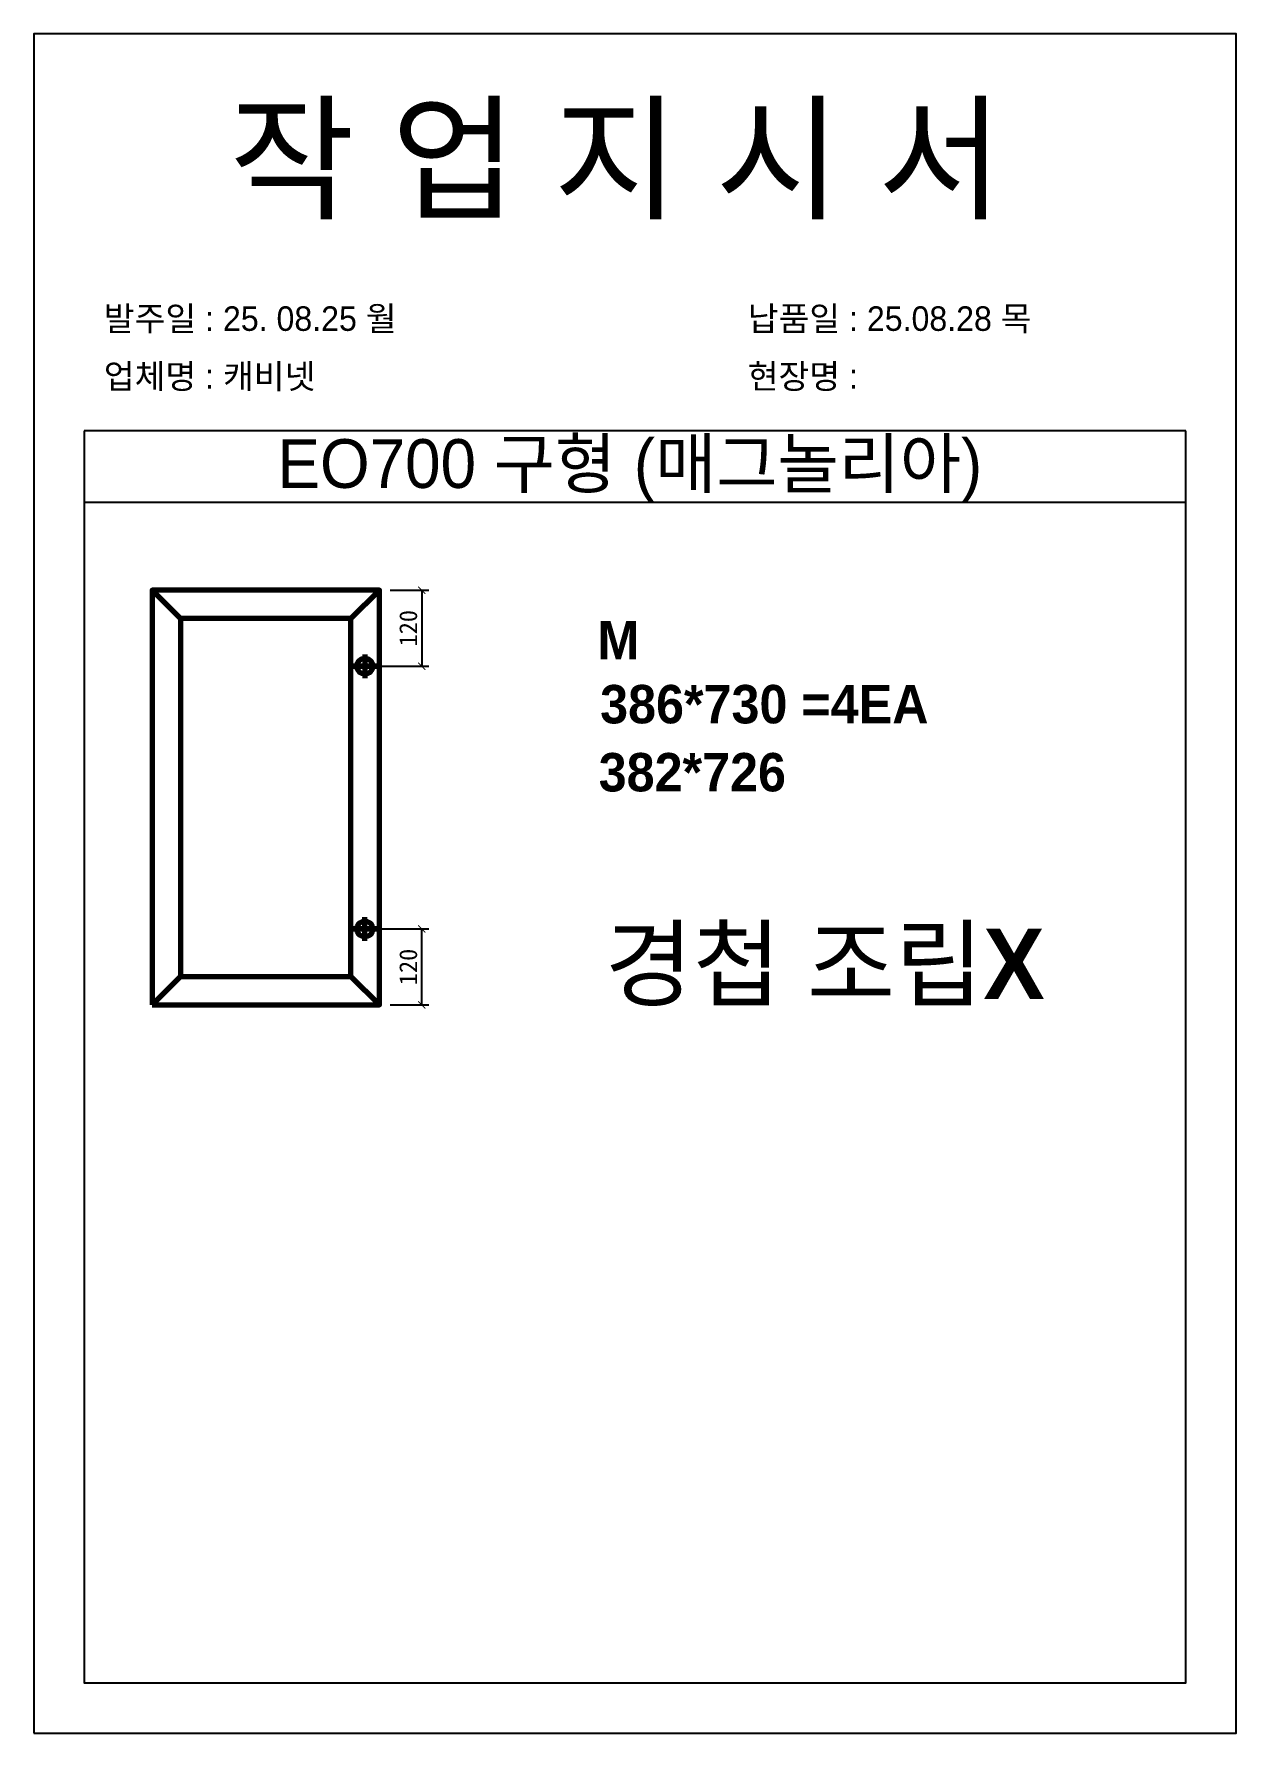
# Model space of a CAD drawing. Header units: millimetres. Extents: x -44117 to 256353, y -2095463 to 65325.
# Drawn here: x 111159 to 112839, y -248699 to -246323 of the extents above; entities that cross this region are included whole.
import ezdxf

# ---------------------------------------------------------------- set-up
doc = ezdxf.new("R2010")
doc.units = ezdxf.units.MM
doc.header["$LTSCALE"] = 10
doc.layers.add('Layer1', color=7, linetype='Continuous', lineweight=70)
doc.styles.add('MtX_Gulim', font='')
doc.styles.get('MtX_Gulim').set_extended_font_data('Gulim', bold=True)
doc.dimstyles.new('ISO-25', dxfattribs={"dimtxt": 2.5, "dimasz": 2.5, "dimexe": 1, "dimexo": 1, "dimtad": 1, "dimtxsty": 'Standard', "dimblk": 'ARCHTICK', "dimcen": 2.5, "dimadec": 0, "dimazin": 0, "dimtfac": 1, "dimtmove": 0, "dimatfit": 3, "dimfxl": 0, "dimarcsym": 0})

msp = doc.modelspace()

# ---------------------------------------------------------------- texts
at = {"linetype": 'Continuous', "style": 'MtX_Gulim'}
for s, height, p in [('M', 53.70285, (111946.44959, -247197.59415)), ('386*730 =4EA', 53.7028516, (111950.26092, -247287.19009)), ('경첩 조립X', 98.31338, (111956.61416, -247672.63396))]:
    msp.add_text(s, height=height, dxfattribs=at).set_placement(p)
at = {"color": 242, "linetype": 'Continuous', "true_color": 0xcd2027, "style": 'MtX_Gulim'}
msp.add_text('382*726', height=53.702852, dxfattribs=at).set_placement((111948.26176, -247382.36671))
at = {"attachment_point": 1}
for s, width, gutter_width, heights, insert, char_height in [('{\\fGulim|b0|i0|c129|p50;작 업 지 시 서}', 3307.3198183, 12.5, [-155.84554], (111431.80872, -246427.33289), 140), ('{\\fGulim|b0|i0|c129|p50;발주일 : 25. 08.25 월}', 3307.3198183, 12.5, [34.50412], (111256.59937, -246704.05332), 34.3), ('{\\fGulim|b0|i0|c129|p50;납품일 : 25.08.28 목}', 3307.3198183, 12.5, [37.67976], (112156.57735, -246704.05332), 34.3), ('{\\fGulim|b0|i0|c129|p50;업체명 : 캐비넷}', 3307.3198183, 12.5, [36.11279], (111256.59937, -246784.70949), 34.3), ('{\\fGulim|b0|i0|c129|p50;현장명 : }', 3307.3198183, 12.5, [-38.2735], (112156.57735, -246784.70949), 34.3), ('{\\fGulim|b0|i0|c129|p50;EO700 구형 (매그놀리아)}', 6570.6870665, 24.83388, [71.74566], (111499.30003, -246889.81787), 68.1441707)]:
    msp.add_mtext_dynamic_manual_height_columns(s, width=width, gutter_width=gutter_width, heights=heights, dxfattribs=dict(at, insert=insert, char_height=char_height))

# ---------------------------------------------------------------- blocks, each defined once
blk = doc.blocks.new('_ArchTick')
at = {"color": 0, "linetype": 'ByBlock', "const_width": 0.15}
blk.add_lwpolyline([(-0.5, -0.5), (0.5, 0.5)], dxfattribs=at)
blk = doc.blocks.new('*D3128')
at = {"color": 0, "lineweight": -2}
for p, q in [((111656.7, -247101), (111710.9, -247101)), ((111700.9, -247101), (111700.9, -247207.3)), ((111636.4, -247207.3), (111710.9, -247207.3))]:
    blk.add_line(p, q, dxfattribs=at)
at = {"layer": 'Defpoints', "color": 0}
for p in [(111641.7, -247101), (111621.4, -247207.3), (111700.9, -247207.3)]:
    blk.add_point(p, dxfattribs=at)
at = {"color": 0, "lineweight": -2, "xscale": 10, "yscale": 10, "zscale": 10}
for p, rotation in [((111700.9, -247101), 90), ((111700.9, -247207.3), 270)]:
    blk.add_blockref('_ArchTick', p, dxfattribs=dict(at, rotation=rotation))
at = {"color": 0, "insert": (111682.2, -247154.2), "char_height": 25, "attachment_point": 5, "rotation": 90}
blk.add_mtext('120', dxfattribs=at)
blk = doc.blocks.new('*D3129')
at = {"color": 0, "lineweight": -2}
for p, q in [((111636.4, -247574.7), (111710.9, -247574.7)), ((111700.9, -247681), (111700.9, -247574.7)), ((111656.7, -247681), (111710.9, -247681))]:
    blk.add_line(p, q, dxfattribs=at)
at = {"layer": 'Defpoints', "color": 0}
for p in [(111621.4, -247574.7), (111700.9, -247574.7), (111641.7, -247681)]:
    blk.add_point(p, dxfattribs=at)
at = {"color": 0, "lineweight": -2, "xscale": 10, "yscale": 10, "zscale": 10}
for p, rotation in [((111700.9, -247574.7), 90), ((111700.9, -247681), 270)]:
    blk.add_blockref('_ArchTick', p, dxfattribs=dict(at, rotation=rotation))
at = {"color": 0, "insert": (111682.2, -247627.9), "char_height": 25, "attachment_point": 5, "rotation": 90}
blk.add_mtext('120', dxfattribs=at)

# ---------------------------------------------------------------- dimensions: what is measured, and where the dimension line sits
for base, p1, p2, angle, picture, middle in [((111700.92099, -247207.33713), (111641.68159, -247101.04177), (111621.41158, -247207.33713), 90, '*D3128', (111682.17099, -247154.18945)), ((111700.92099, -247574.73036), (111641.68159, -247681.02571), (111621.41158, -247574.73036), 270, '*D3129', (111682.17099, -247627.87804))]:
    dim = msp.add_linear_dim(base=base, p1=p1, p2=p2, angle=angle, text='120', dimstyle='ISO-25', override={"dimscale": 10, "dimasz": 1, "dimexo": 1.5, "dimtxsty": 'Standard'})
    dim.commit()
    dim.dimension.update_dxf_attribs({"geometry": picture, "text_midpoint": middle})

# ---------------------------------------------------------------- linework, layer by layer
for p, q in [((112769.00212, -246878.34011), (111229.00212, -246878.34011)), ((112769.00212, -246978.34011), (111229.00212, -246978.34011))]:
    msp.add_line(p, q)
msp.add_lwpolyline([(111159.00212, -248699.17038), (112839.00212, -248699.17038), (112839.00212, -246323.17038), (111159.00212, -246323.17038)], close=True)
msp.add_lwpolyline([(111229.00212, -246878.34011), (111229.00212, -248629.17038), (112769.00212, -248629.17038), (112769.00212, -246878.34011)])
at = {"layer": 'Layer1'}
for p, q in [((111363.8522, -247140.73169), (111324.16229, -247101.04177)), ((111601.99168, -247140.73169), (111641.68159, -247101.04177)), ((111621.41158, -247190.83957), (111621.41158, -247223.83469)), ((111621.41158, -247591.22792), (111621.41158, -247558.2328)), ((111324.16229, -247681.02571), (111363.8522, -247641.3358)), ((111641.68159, -247681.02571), (111601.99168, -247641.3358)), ((111601.99168, -247641.3358), (111641.68159, -247681.02571))]:
    msp.add_line(p, q, dxfattribs=at)
for points in [[(111324.16229, -247681.02571), (111641.68159, -247681.02571), (111641.68159, -247101.04177), (111324.16229, -247101.04177)], [(111363.8522, -247641.3358), (111601.99168, -247641.3358), (111601.99168, -247140.73169), (111363.8522, -247140.73169)], [(111637.90914, -247207.33713), (111604.91402, -247207.33713)], [(111637.90914, -247574.73036), (111604.91402, -247574.73036)]]:
    msp.add_lwpolyline(points, close=True, dxfattribs=at)
for centre in [(111621.41158, -247207.33713), (111621.41158, -247574.73036)]:
    msp.add_circle(centre, 10.99837, dxfattribs=at)

msp.set_redraw_order([(e.dxf.handle, doc.entitydb.next_handle()) for e in msp.query("TEXT MTEXT ATTDEF DIMENSION ARC_DIMENSION")])  # texts and dimensions are drawn at this point

doc.saveas('drawing.dxf')
